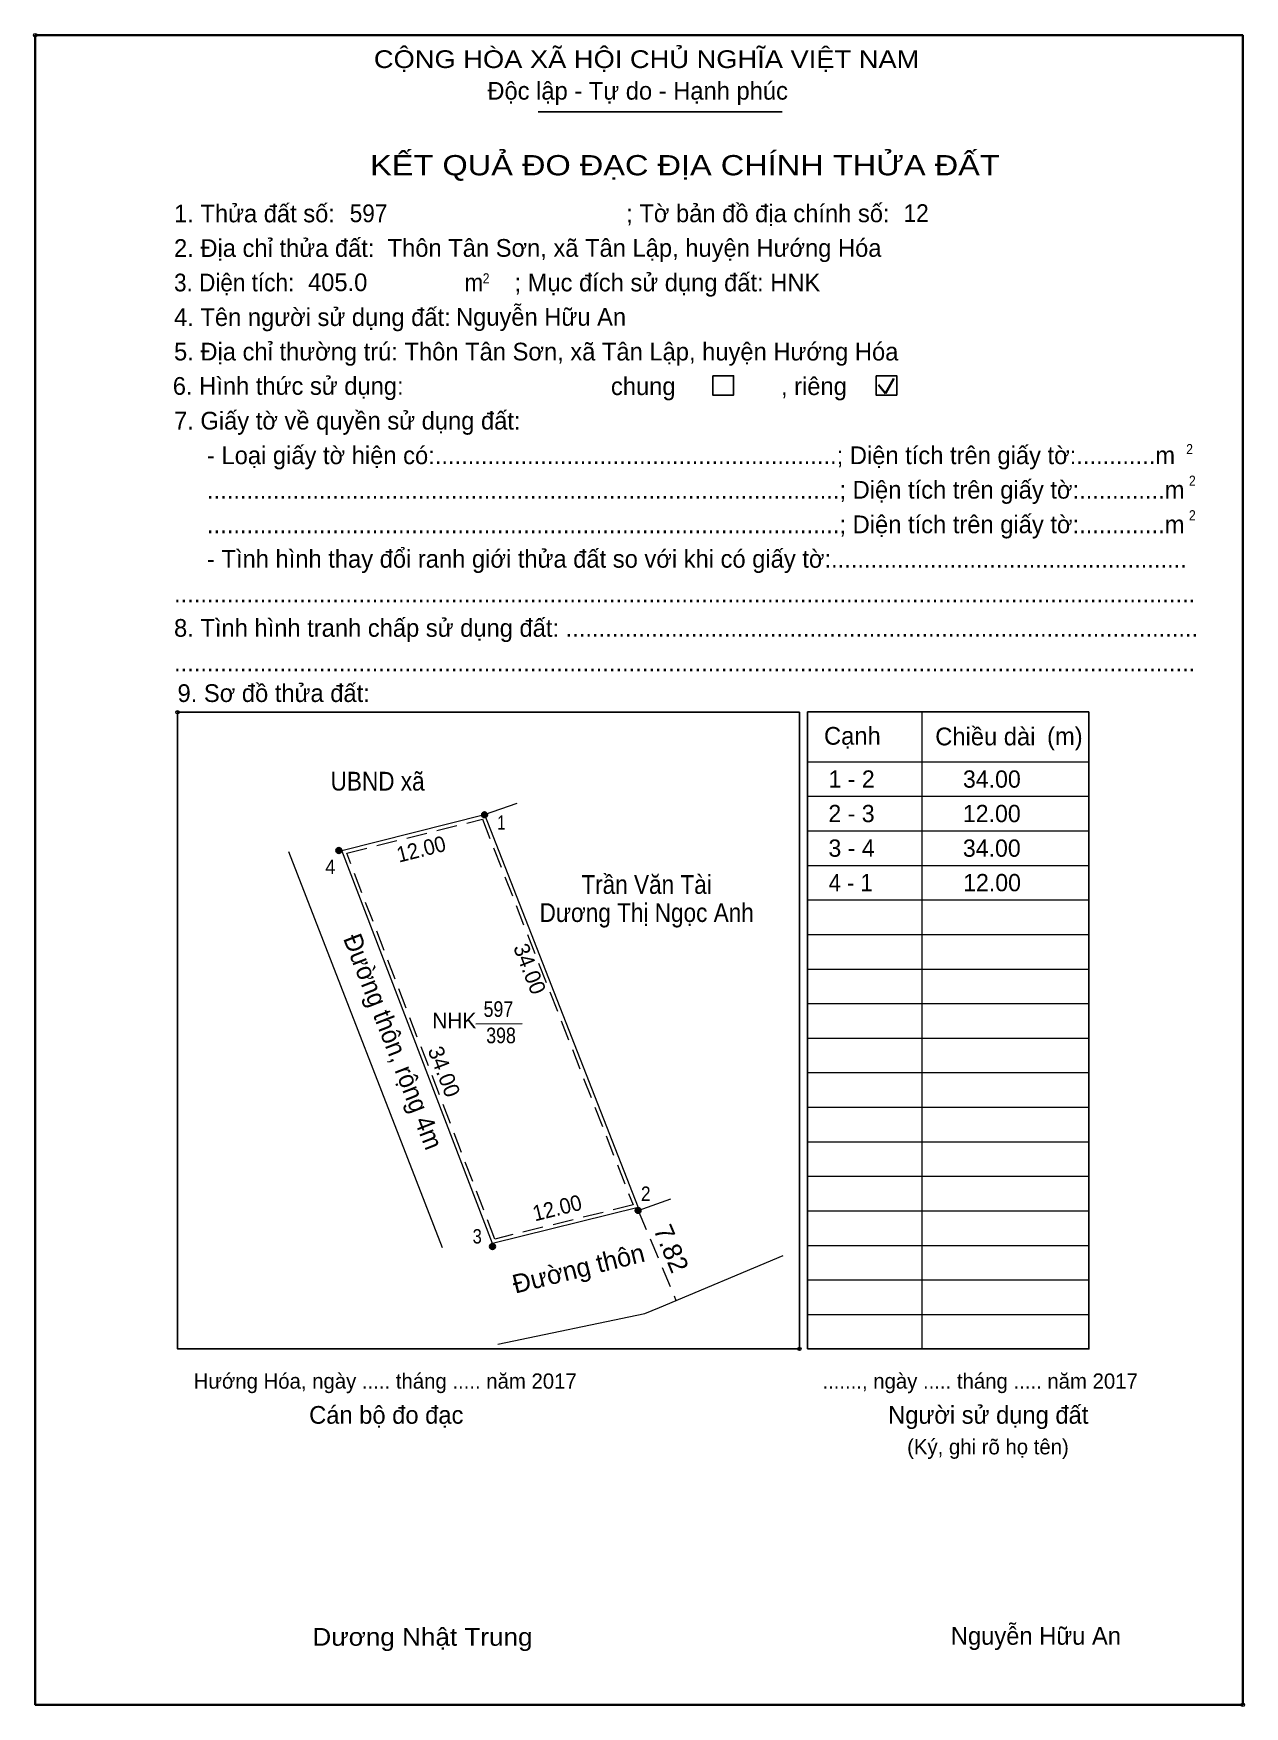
# Model space of a CAD drawing. Header units: metres. Extents: x 548229 to 548935, y 1837812 to 1837955.
# Drawn here: x 548286.1 to 548383, y 1837815.4 to 1837949.3 of the extents above; entities that cross this region are included whole.
import ezdxf
from ezdxf.enums import TextEntityAlignment as Align

# ---------------------------------------------------------------- set-up
doc = ezdxf.new("R2010")
doc.units = ezdxf.units.M
doc.header["$LTSCALE"] = 0.55
doc.header["$PDMODE"] = 32
doc.header["$PDSIZE"] = 0.275
doc.linetypes.add('MEDIUM_DASHED', pattern=[4.5, 3, -1.5])
for name, color, linetype, lineweight in [('1', 7, 'Continuous', 13), ('10', 7, 'Continuous', 13), ('11', 7, 'Continuous', 25), ('2', 7, 'Continuous', 35), ('27', 7, 'Continuous', 13), ('50', 7, 'Continuous', 25), ('63', 7, 'Continuous', 13)]:
    doc.layers.add(name, color=color, linetype=linetype, lineweight=lineweight)
for name, color, linetype in [('13', 7, 'Continuous'), ('36', 7, 'Continuous'), ('48', 7, 'Continuous'), ('52', 7, 'Continuous'), ('6', 7, 'Continuous'), ('9', 7, 'Continuous')]:
    doc.layers.add(name, color=color, linetype=linetype)

msp = doc.modelspace()

# ---------------------------------------------------------------- texts
at = {"layer": '1'}
for s, height, width, p in [('CỘNG HÒA XÃ HỘI CHỦ NGHĨA VIỆT NAM', 1.419, 1.15, (548313.36, 1837946.54)), ('3. Diện tích:', 1.419, 0.95, (548297.37, 1837928.66)), ('m', 1.419, 0.95, (548320.61, 1837928.66)), ('2', 0.811, 0.9, (548322.07, 1837929.3)), ('2', 0.811, 0.9, (548378.36, 1837915.63)), ('2', 0.811, 0.9, (548378.58, 1837913.1)), ('2', 0.811, 0.9, (548378.58, 1837910.33)), ('Dương Nhật Trung', 1.419, 1.1, (548308.44, 1837820.24))]:
    msp.add_text(s, height=height, dxfattribs=dict(at, width=width)).set_placement(p)
for s, height, p in [('Độc lập - Tự do - Hạnh phúc', 1.419, (548322.44, 1837944.01)), ('1. Thửa đất số:', 1.419, (548297.37, 1837934.19)), ('; Tờ bản đồ địa chính số:', 1.419, (548333.55, 1837934.2)), ('2. Địa chỉ thửa đất:', 1.419, (548297.37, 1837931.42)), ('; Mục đích sử dụng đất: HNK', 1.419, (548324.61, 1837928.66)), ('4. Tên người sử dụng đất:', 1.419, (548297.37, 1837925.89)), ('5. Địa chỉ thường trú: Thôn Tân Sơn, xã Tân Lập, huyện Hướng Hóa', 1.419, (548297.37, 1837923.13)), ('chung                , riêng', 1.419, (548332.33, 1837920.36)), ('7. Giấy tờ về quyền sử dụng đất:', 1.419, (548297.37, 1837917.6)), ('     - Loại giấy tờ hiện có:.............................................................; Diện tích trên giấy tờ:............m', 1.419, (548297.37, 1837914.83)), ('     ................................................................................................; Diện tích trên giấy tờ:.............m', 1.419, (548297.37, 1837912.07)), ('     ................................................................................................; Diện tích trên giấy tờ:.............m', 1.419, (548297.37, 1837909.3)), ('     - Tình hình thay đổi ranh giới thửa đất so với khi có giấy tờ:......................................................', 1.419, (548297.37, 1837906.54)), ('...........................................................................................................................................................', 1.419, (548297.37, 1837903.77)), ('8. Tình hình tranh chấp sử dụng đất: ................................................................................................', 1.419, (548297.37, 1837901.01)), ('...........................................................................................................................................................', 1.419, (548297.37, 1837898.24)), ('9. Sơ đồ thửa đất:', 1.419, (548297.65, 1837895.79)), ('Cạnh', 1.419, (548349.38, 1837892.37)), ('Chiều dài', 1.419, (548358.28, 1837892.32)), ('(m)', 1.419, (548367.23, 1837892.34)), ('Hướng Hóa, ngày ..... tháng ..... năm 2017', 1.217, (548298.94, 1837840.82)), ('......., ngày ..... tháng ..... năm 2017', 1.217, (548349.25, 1837840.82)), ('Cán bộ đo đạc', 1.419, (548308.18, 1837838.01)), ('Người sử dụng đất', 1.419, (548354.51, 1837838.01)), ('(Ký, ghi rõ họ tên)', 1.217, (548356.03, 1837835.56))]:
    msp.add_text(s, height=height, dxfattribs=at).set_placement(p)
for s, height, width, p in [('KẾT QUẢ ĐO ĐẠC ĐỊA CHÍNH THỬA ĐẤT', 1.622, 1.2, (548338.25, 1837937.95)), ('597', 1.25, 0.85, (548323.325, 1837870.58)), ('398', 1.25, 0.85, (548323.535, 1837868.47))]:
    msp.add_text(s, height=height, dxfattribs=dict(at, width=width)).set_placement(p, align=Align.CENTER)
msp.add_text('NHK', height=1.25, dxfattribs=at).set_placement((548319.795, 1837869.66), align=Align.CENTER)
at = {"layer": '10'}
for s, rotation, p in [('7.82', 292.784, (548335.71, 1837853.55)), ('Đường thôn', 13.932, (548324.67, 1837848.42))]:
    msp.add_text(s, height=1.5, rotation=rotation, dxfattribs=at).set_placement(p)
at = {"layer": '13', "width": 0.95}
msp.add_text('Đường thôn, rộng 4m', height=1.5, rotation=291.351, dxfattribs=at).set_placement((548314.2108, 1837868.333), align=Align.CENTER)
at = {"layer": '36', "width": 0.9}
for s, p in [('UBND xã', (548313.66, 1837888.7)), ('Trần Văn Tài', (548335.18, 1837880.43)), ('Dương Thị Ngọc Anh', (548335.19, 1837878.18))]:
    msp.add_text(s, height=1.5, dxfattribs=at).set_placement(p, align=Align.CENTER)
at = {"layer": '48'}
msp.add_text('6. Hình thức sử dụng:', height=1.419, dxfattribs=at).set_placement((548297.27, 1837920.38))
at = {"layer": '52'}
for s, p in [('1 - 2', (548351.585, 1837888.93)), ('34.00', (548362.81, 1837888.93)), ('2 - 3', (548351.58, 1837886.17)), ('12.00', (548362.805, 1837886.17)), ('3 - 4', (548351.585, 1837883.4)), ('34.00', (548362.805, 1837883.4)), ('12.00', (548362.825, 1837880.64))]:
    msp.add_text(s, height=1.383, dxfattribs=at).set_placement(p, align=Align.CENTER)
at = {"layer": '52', "width": 0.95}
msp.add_text('4 - 1', height=1.383, dxfattribs=at).set_placement((548351.51, 1837880.64), align=Align.CENTER)
at = {"layer": '6', "width": 0.95}
for s, p in [('597', (548311.43, 1837934.2)), ('12', (548355.75, 1837934.22))]:
    msp.add_text(s, height=1.419, dxfattribs=at).set_placement(p)
at = {"layer": '6'}
for s, p in [('Thôn Tân Sơn, xã Tân Lập, huyện Hướng Hóa', (548314.46, 1837931.43)), ('405.0', (548308.09, 1837928.68)), ('Nguyễn Hữu An', (548319.93, 1837925.91)), ('Nguyễn Hữu An', (548359.53, 1837820.32))]:
    msp.add_text(s, height=1.419, dxfattribs=at).set_placement(p)
at = {"layer": '63', "width": 0.95}
for rotation, p in [(14.095, (548317.2928, 1837883.4103)), (13.932, (548328.1745, 1837854.6849))]:
    msp.add_text('12.00', height=1.25, rotation=rotation, dxfattribs=at).set_placement(p, align=Align.CENTER)
at = {"layer": '63'}
for rotation, p in [(291.329, (548325.2488, 1837874.2023)), (290.968, (548318.3963, 1837865.9786))]:
    msp.add_text('34.00', height=1.25, rotation=rotation, dxfattribs=at).set_placement(p, align=Align.CENTER)
at = {"layer": '9'}
for s, width, p in [('1', 0.75, (548323.565, 1837885.57)), ('4', 0.95, (548309.88, 1837882.02)), ('2', 0.9, (548335.115, 1837855.85)), ('3', 0.85, (548321.63, 1837852.44))]:
    msp.add_text(s, height=1.152, dxfattribs=dict(at, width=width)).set_placement(p, align=Align.CENTER)

# ---------------------------------------------------------------- hatches: boundary and pattern name
at = {"layer": '11'}
for points in [[(548322.4499, 1837886.7656, 1), (548321.989, 1837886.7656, 1)], [(548322.4499, 1837886.7656, 1), (548321.989, 1837886.7656, 1)], [(548310.7899, 1837883.9015, 1), (548310.329, 1837883.9015, 1)], [(548334.7304, 1837855.09, 1), (548334.2696, 1837855.09, 1)], [(548323.0804, 1837852.2, 1), (548322.6196, 1837852.2, 1)]]:
    msp.add_hatch(color=256, dxfattribs=at).paths.add_polyline_path(points)

# ---------------------------------------------------------------- linework, layer by layer
at = {"layer": '1', "lineweight": 25}
for p, q in [((548326.5, 1837943.04), (548346.04, 1837943.04)), ((548348.06, 1837894.99), (548348.06, 1837847.32)), ((548370.57, 1837844), (548370.57, 1837894.99)), ((548348.06, 1837847.32), (548348.06, 1837844))]:
    msp.add_line(p, q, dxfattribs=at)
at = {"layer": '1', "lineweight": 35}
for p, q in [((548353.75, 1837921.19), (548354.3, 1837920.48)), ((548354.3, 1837920.48), (548354.97, 1837921.68))]:
    msp.add_line(p, q, dxfattribs=at)
at = {"layer": '1'}
for p, q in [((548357.21, 1837894.99), (548357.21, 1837844)), ((548348.06, 1837891.01), (548349.08, 1837891.01)), ((548349.08, 1837891.01), (548363.53, 1837891.01)), ((548363.53, 1837891.01), (548370.57, 1837891.01)), ((548348.06, 1837888.24), (548349.08, 1837888.24)), ((548349.08, 1837888.24), (548363.53, 1837888.24)), ((548363.53, 1837888.24), (548370.57, 1837888.24)), ((548348.06, 1837885.48), (548349.08, 1837885.48)), ((548349.08, 1837885.48), (548363.53, 1837885.48)), ((548363.53, 1837885.48), (548370.57, 1837885.48)), ((548348.06, 1837882.71), (548349.08, 1837882.71)), ((548349.08, 1837882.71), (548363.53, 1837882.71)), ((548363.53, 1837882.71), (548370.57, 1837882.71)), ((548348.06, 1837879.94), (548349.08, 1837879.94)), ((548349.08, 1837879.94), (548363.53, 1837879.94)), ((548363.53, 1837879.94), (548370.57, 1837879.94)), ((548348.06, 1837877.18), (548349.08, 1837877.18)), ((548349.08, 1837877.18), (548363.53, 1837877.18)), ((548363.53, 1837877.18), (548370.57, 1837877.18)), ((548348.06, 1837874.41), (548349.08, 1837874.41)), ((548349.08, 1837874.41), (548363.53, 1837874.41)), ((548363.53, 1837874.41), (548370.57, 1837874.41)), ((548348.06, 1837871.65), (548349.08, 1837871.65)), ((548349.08, 1837871.65), (548363.53, 1837871.65)), ((548363.53, 1837871.65), (548370.57, 1837871.65)), ((548348.06, 1837868.88), (548349.08, 1837868.88)), ((548349.08, 1837868.88), (548363.53, 1837868.88)), ((548363.53, 1837868.88), (548370.57, 1837868.88)), ((548348.06, 1837866.12), (548349.08, 1837866.12)), ((548349.08, 1837866.12), (548363.53, 1837866.12)), ((548363.53, 1837866.12), (548370.57, 1837866.12)), ((548348.06, 1837863.35), (548349.08, 1837863.35)), ((548349.08, 1837863.35), (548363.53, 1837863.35)), ((548363.53, 1837863.35), (548370.57, 1837863.35)), ((548348.06, 1837860.59), (548349.08, 1837860.59)), ((548349.08, 1837860.59), (548363.53, 1837860.59)), ((548363.53, 1837860.59), (548370.57, 1837860.59)), ((548348.06, 1837857.82), (548349.08, 1837857.82)), ((548349.08, 1837857.82), (548363.53, 1837857.82)), ((548363.53, 1837857.82), (548370.57, 1837857.82)), ((548348.06, 1837855.06), (548349.08, 1837855.06)), ((548349.08, 1837855.06), (548363.53, 1837855.06)), ((548363.53, 1837855.06), (548370.57, 1837855.06)), ((548348.06, 1837852.29), (548349.08, 1837852.29)), ((548349.08, 1837852.29), (548363.53, 1837852.29)), ((548363.53, 1837852.29), (548370.57, 1837852.29)), ((548348.06, 1837849.53), (548349.08, 1837849.53)), ((548349.08, 1837849.53), (548363.53, 1837849.53)), ((548363.53, 1837849.53), (548370.57, 1837849.53)), ((548348.06, 1837846.76), (548363.53, 1837846.76)), ((548363.53, 1837846.76), (548370.57, 1837846.76))]:
    msp.add_line(p, q, dxfattribs=at)
at = {"layer": '1', "lineweight": 25}
for points in [[(548347.41, 1837847.32), (548347.41, 1837844), (548297.65, 1837844), (548297.65, 1837894.97), (548304.7, 1837894.97)], [(548304.7, 1837894.97), (548347.41, 1837894.97), (548347.41, 1837847.32)], [(548370.57, 1837894.99), (548349.08, 1837894.99), (548348.06, 1837894.99)], [(548348.06, 1837844), (548370.57, 1837844), (548370.57, 1837844.49)]]:
    msp.add_lwpolyline(points, dxfattribs=at)
at = {"layer": '1'}
msp.add_lwpolyline([(548322.22, 1837886.77), (548334.5, 1837855.32), (548322.85, 1837852.43), (548310.79, 1837883.9)], close=True, dxfattribs=at)
msp.add_lwpolyline([(548322.22, 1837886.77), (548334.5, 1837855.32), (548322.85, 1837852.43), (548310.79, 1837883.9)], close=True, dxfattribs=at)
at = {"layer": '1', "linetype": 'MEDIUM_DASHED'}
msp.add_lwpolyline([(548322.04, 1837886.41), (548334.1, 1837855.53), (548323.04, 1837852.79), (548311.19, 1837883.69)], close=True, dxfattribs=at)
at = {"layer": '1'}
for p in [(548286.26, 1837949.17), (548297.65, 1837894.97), (548347.41, 1837844), (548382.89, 1837815.51)]:
    msp.add_point(p, dxfattribs=at)
at = {"layer": '10'}
for p, q in [((548318.85, 1837852.1), (548306.56, 1837883.8)), ((548323.29, 1837844.38), (548335.04, 1837846.83))]:
    msp.add_line(p, q, dxfattribs=at)
at = {"layer": '10', "linetype": 'MEDIUM_DASHED'}
msp.add_line((548334.5, 1837855.09), (548337.53, 1837847.88), dxfattribs=at)
at = {"layer": '10'}
msp.add_lwpolyline([(548335.04, 1837846.83), (548336.21, 1837847.32), (548346.1, 1837851.48)], dxfattribs=at)
at = {"layer": '11'}
for centre in [(548322.2194, 1837886.7656), (548322.2194, 1837886.7656), (548310.5594, 1837883.9015), (548334.5, 1837855.09), (548322.85, 1837852.2)]:
    msp.add_circle(centre, 0.2304, dxfattribs=at)
at = {"layer": '2'}
msp.add_lwpolyline([(548286.26, 1837949.17), (548382.89, 1837949.17), (548382.89, 1837815.51), (548286.26, 1837815.51)], close=True, dxfattribs=at)
at = {"layer": '27'}
for p, q in [((548322.22, 1837886.77), (548324.83, 1837887.69)), ((548334.5, 1837855.09), (548337.11, 1837856.01))]:
    msp.add_line(p, q, dxfattribs=at)
at = {"layer": '50'}
for points in [[(548340.48, 1837921.91), (548342.14, 1837921.91), (548342.14, 1837920.36), (548340.48, 1837920.36)], [(548353.54, 1837921.91), (548355.2, 1837921.91), (548355.2, 1837920.36), (548353.54, 1837920.36)]]:
    msp.add_lwpolyline(points, close=True, dxfattribs=at)
at = {"layer": '63'}
msp.add_line((548321.52, 1837870.03), (548325.23, 1837870.06), dxfattribs=at)

msp.set_redraw_order([(e.dxf.handle, doc.entitydb.next_handle()) for e in msp.query("TEXT MTEXT ATTDEF DIMENSION ARC_DIMENSION")])  # texts and dimensions are drawn at this point

doc.saveas('drawing.dxf')
